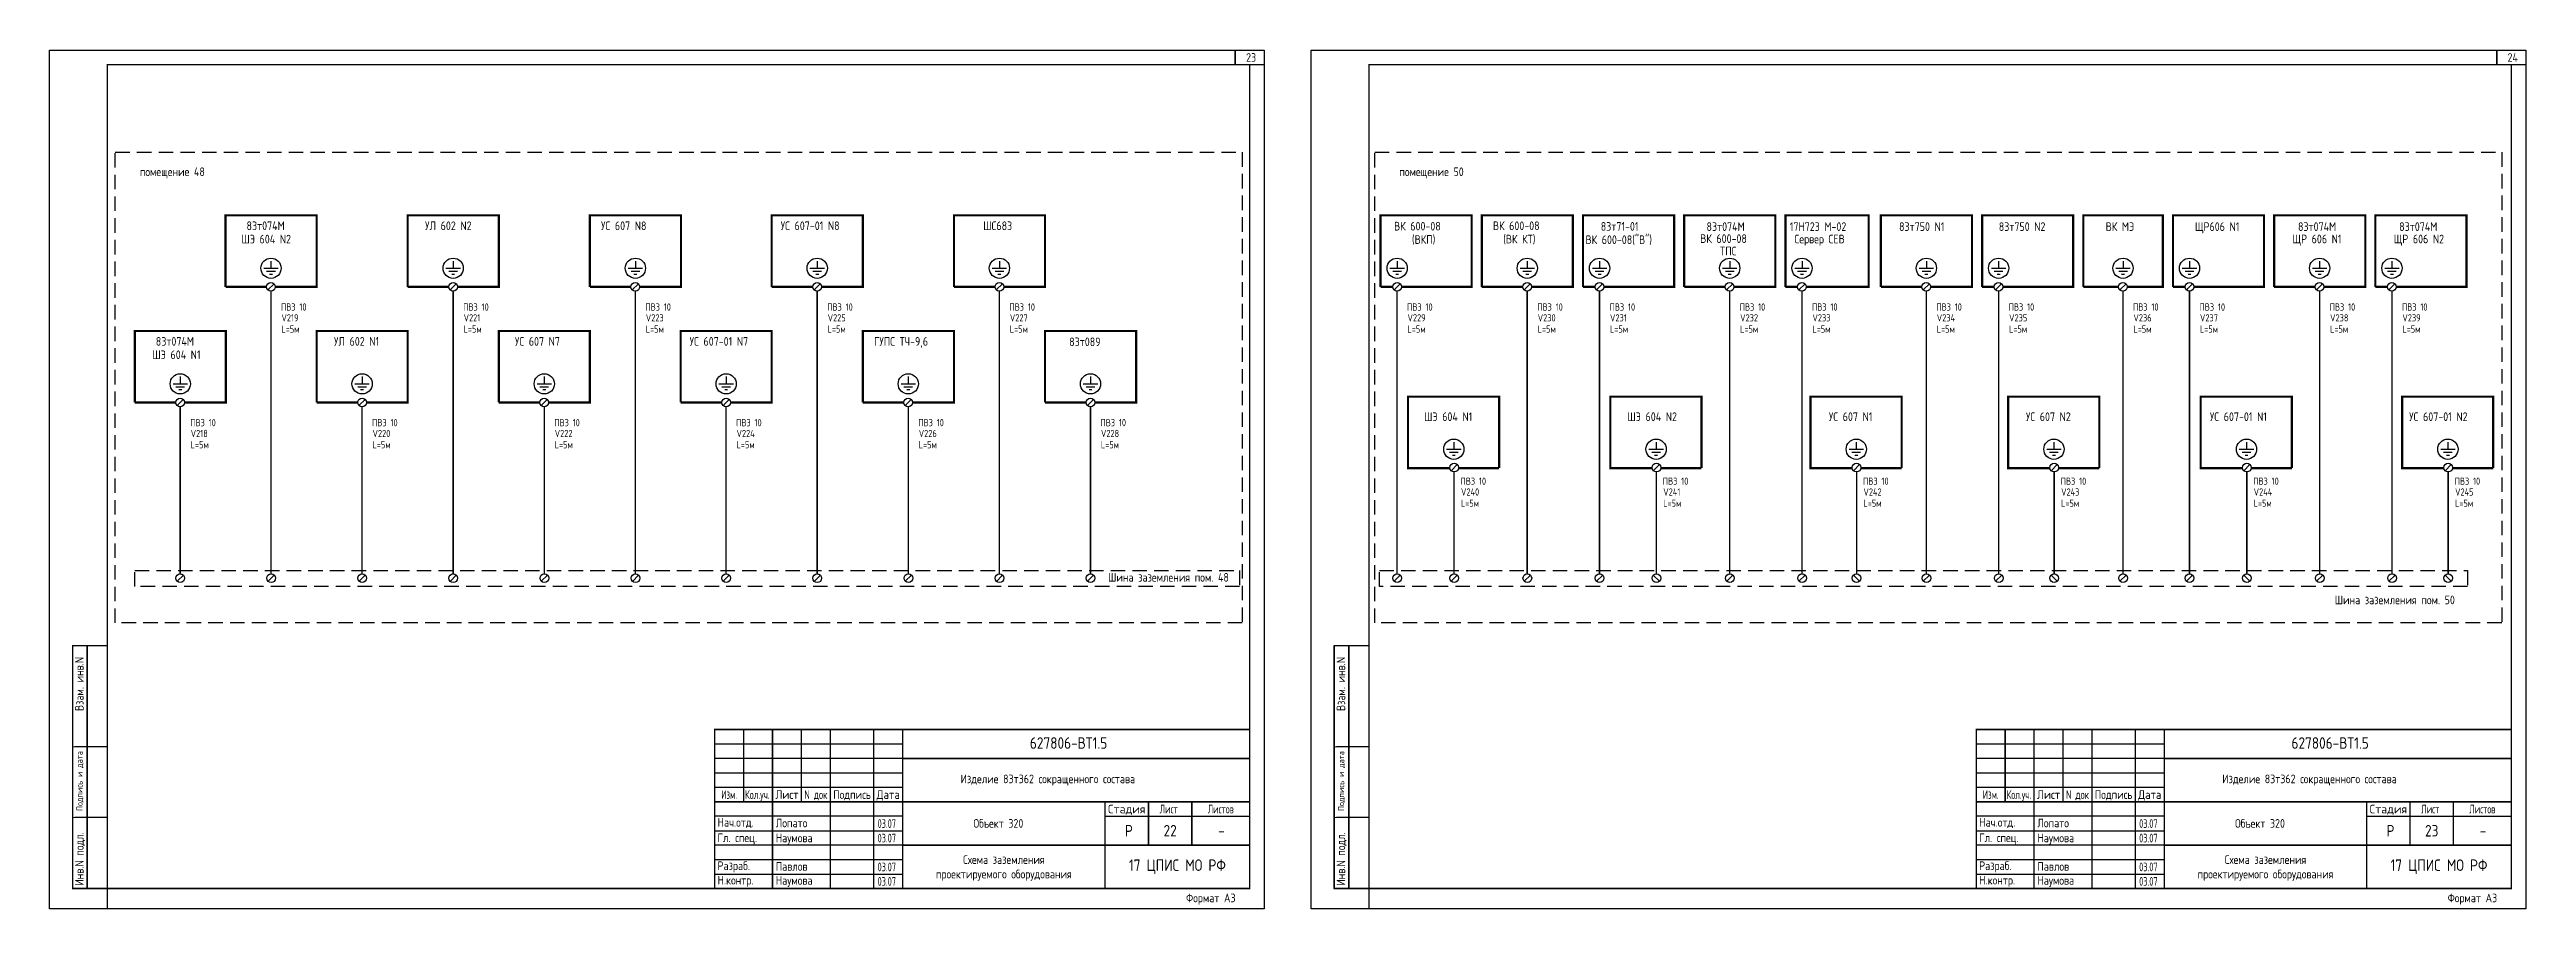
# Model space of a CAD drawing. Header units: millimetres. Extents: x -1014 to 2091, y -2505 to -1739.
# Drawn here: x 1234 to 2091, y -2505 to -2208 of the extents above; entities that cross this region are included whole.
import ezdxf
from ezdxf.enums import TextEntityAlignment as Align

# ---------------------------------------------------------------- set-up
doc = ezdxf.new("R2010")
doc.units = ezdxf.units.MM
doc.linetypes.add('DASHED', pattern=[0.75, 0.5, -0.25])
for name, color, linetype in [('Equipment', 7, 'Continuous'), ('FORMAT', 7, 'Continuous'), ('OBOR', 7, 'Continuous')]:
    doc.layers.add(name, color=color, linetype=linetype)
doc.styles.add('SIMPLEX', font='simplex.shx', dxfattribs={"width": 0.75})
doc.styles.add('SN', font='Simplex.shx', dxfattribs={"width": 0.8, "oblique": 15})
doc.styles.add('ЕСКД', font='simplex.shx', dxfattribs={"width": 0.8, "height": 2.5})

msp = doc.modelspace()

# ---------------------------------------------------------------- texts
at = {"layer": 'Equipment', "style": 'SIMPLEX', "width": 0.8}
for s, p in [('помещение 48', (1265.55, -2248.69)), ('помещение 50', (1701.09, -2248.69)), ('83т074М', (1302.47, -2267.37)), ('УЛ 602 N2', (1364.2, -2267.37)), ('УС 607 N8', (1425.05, -2267.37)), ('УС 607-01 N8', (1487.18, -2267.37)), ('ШС683', (1557.19, -2267.37)), ('ВК 600-08', (1699.28, -2267.51)), ('ВК 600-08', (1733.46, -2267.37)), ('83т71-01', (1770.73, -2267.59)), (' 83т074М', (1805.73, -2267.67)), ('17H723 M-02', (1836.11, -2267.67)), ('83т750 N1', (1873.89, -2267.67)), ('83т750 N2', (1908.37, -2267.67)), ('ВК МЭ', (1945.35, -2267.67)), ('ЩР606 N1', (1976.2, -2267.67)), ('83т074M', (2011.84, -2267.67)), ('83т074M', (2046.84, -2267.67)), ('ШЭ 604 N2', (1300.7, -2271.99)), ('(ВКП)', (1705.45, -2272.13)), ('(ВК КТ)', (1737.01, -2271.99)), ('ВК 600-08("В")', (1765.48, -2272.2)), ('ВК 600-08', (1805.13, -2271.82)), ('ТПС', (1812.03, -2276.1)), ('Сервер СЕВ', (1837.72, -2271.95)), ('ЩР 606 N1', (2009.93, -2271.95)), ('ЩР 606 N2', (2044.93, -2271.95)), ('ШЭ 604 N1', (1269.89, -2311.99)), ('83т074М', (1271.09, -2307.37)), ('УЛ 602 N1', (1332.7, -2307.37)), ('УС 607 N7', (1395.27, -2307.37)), ('УС 607-01 N7', (1455.68, -2307.37)), ('ГУПС ТЧ-9,6', (1519.43, -2307.37)), ('83т089', (1586.93, -2307.53)), ('ШЭ 604 N1', (1709.64, -2333.42)), ('ШЭ 604 N2', (1779.95, -2333.42)), ('УС 607 N1', (1849.62, -2333.42)), ('УС 607 N2', (1917.76, -2333.42)), ('УС 607-01 N1', (1981.37, -2333.42)), ('УС 607-01 N2', (2050.29, -2333.42))]:
    msp.add_text(s, height=3, dxfattribs=at).set_placement(p, align=Align.TOP_LEFT)
for s, p in [('ПВ3 10', (1314.36, -2298.98)), ('V219', (1314.53, -2302.72)), ('L=5м', (1314.51, -2306.61)), ('ПВ3 10', (1377.36, -2298.98)), ('V221', (1377.53, -2302.72)), ('L=5м', (1377.51, -2306.61)), ('ПВ3 10', (1440.36, -2298.98)), ('V223', (1440.53, -2302.72)), ('L=5м', (1440.51, -2306.61)), ('ПВ3 10', (1503.24, -2298.98)), ('V225', (1503.41, -2302.72)), ('L=5м', (1503.39, -2306.61)), ('ПВ3 10', (1566.24, -2298.98)), ('V227', (1566.41, -2302.72)), ('L=5м', (1566.39, -2306.61)), ('ПВ3 10', (1703.75, -2298.98)), ('V229', (1703.92, -2302.72)), ('L=5м', (1703.9, -2306.61)), ('ПВ3 10', (1748.77, -2298.98)), ('V230', (1748.94, -2302.72)), ('L=5м', (1748.92, -2306.61)), ('ПВ3 10', (1773.77, -2298.98)), ('V231', (1773.94, -2302.72)), ('L=5м', (1773.92, -2306.61)), ('ПВ3 10', (1818.77, -2298.98)), ('V232', (1818.94, -2302.72)), ('L=5м', (1818.92, -2306.61)), ('ПВ3 10', (1843.77, -2298.98)), ('V233', (1843.94, -2302.72)), ('L=5м', (1843.92, -2306.61)), ('ПВ3 10', (1886.77, -2298.98)), ('V234', (1886.94, -2302.72)), ('L=5м', (1886.92, -2306.61)), ('ПВ3 10', (1911.77, -2298.98)), ('V235', (1911.94, -2302.72)), ('L=5м', (1911.92, -2306.61)), ('ПВ3 10', (1954.77, -2298.98)), ('V236', (1954.94, -2302.72)), ('L=5м', (1954.92, -2306.61)), ('ПВ3 10', (1977.77, -2298.98)), ('V237', (1977.94, -2302.72)), ('L=5м', (1977.92, -2306.61)), ('ПВ3 10', (2022.77, -2298.98)), ('V238', (2022.94, -2302.72)), ('L=5м', (2022.92, -2306.61)), ('ПВ3 10', (2047.77, -2298.98)), ('V239', (2047.94, -2302.72)), ('L=5м', (2047.92, -2306.61)), ('ПВ3 10', (1282.98, -2338.98)), ('ПВ3 10', (1345.86, -2338.98)), ('ПВ3 10', (1408.86, -2338.98)), ('ПВ3 10', (1471.74, -2338.98)), ('ПВ3 10', (1534.74, -2338.98)), ('ПВ3 10', (1597.74, -2338.98)), ('V218', (1283.15, -2342.72)), ('L=5м', (1283.13, -2346.61)), ('V220', (1346.03, -2342.72)), ('L=5м', (1346.01, -2346.61)), ('V222', (1409.03, -2342.72)), ('L=5м', (1409.01, -2346.61)), ('V224', (1471.91, -2342.72)), ('L=5м', (1471.89, -2346.61)), ('V226', (1534.91, -2342.72)), ('L=5м', (1534.89, -2346.61)), ('V228', (1597.91, -2342.72)), ('L=5м', (1597.89, -2346.61)), ('ПВ3 10', (1722.24, -2359.23)), ('V240', (1722.41, -2362.97)), ('L=5м', (1722.38, -2366.85)), ('ПВ3 10', (1792.18, -2359.23)), ('V241', (1792.35, -2362.97)), ('L=5м', (1792.33, -2366.85)), ('ПВ3 10', (1861.42, -2359.23)), ('V242', (1861.58, -2362.97)), ('L=5м', (1861.56, -2366.85)), ('ПВ3 10', (1929.76, -2359.23)), ('V243', (1929.93, -2362.97)), ('L=5м', (1929.9, -2366.85)), ('ПВ3 10', (1996.34, -2359.23)), ('V244', (1996.51, -2362.97)), ('L=5м', (1996.49, -2366.85)), ('ПВ3 10', (2065.99, -2359.23)), ('V245', (2066.16, -2362.97)), ('L=5м', (2066.13, -2366.85))]:
    msp.add_text(s, height=2.5, dxfattribs=at).set_placement(p, align=Align.BOTTOM_LEFT)
for s, p in [('Шина заземления пом. 48', (1621.26, -2389)), ('Шина заземления пом. 50', (2045.31, -2396.81))]:
    msp.add_text(s, height=3, dxfattribs=at).set_placement(p, align=Align.TOP_CENTER)
at = {"layer": 'FORMAT', "style": 'SN', "width": 0.8}
for s, height, p in [('23', 3, (1649.84, -2210.65)), ('24', 3, (2086.09, -2210.65)), ('Р', 4, (1607.56, -2478.15)), ('22', 4, (1621.84, -2478.15)), ('-', 4, (1639.56, -2478.15)), ('Р', 4, (2043.81, -2478.15)), ('23', 4, (2058.09, -2478.15)), ('-', 4, (2075.81, -2478.15))]:
    msp.add_text(s, height=height, dxfattribs=at).set_placement(p, align=Align.MIDDLE)
at = {"layer": 'FORMAT', "linetype": 'Continuous', "style": 'SN', "width": 0.8}
for s, p in [('Взам. инв.N', (1246.13, -2436.73)), ('Взам. инв.N', (1682.38, -2436.73)), ('Инв.N подл.', (1246.13, -2497.15)), ('Инв.N подл.', (1682.38, -2497.15))]:
    msp.add_text(s, height=3, rotation=90, dxfattribs=at).set_placement(p)
at = {"layer": 'FORMAT', "style": 'SIMPLEX', "width": 0.8}
for p in [(1586.71, -2449.82), (2022.96, -2449.82)]:
    msp.add_text('627806-ВТ1.5', height=4, dxfattribs=at).set_placement(p, align=Align.CENTER)
at = {"layer": 'FORMAT', "linetype": 'Continuous', "style": 'SN', "width": 0.8}
for p in [(1245.77, -2460.98), (1682.02, -2460.98)]:
    msp.add_text('Подпись и дата', height=2.1, rotation=90, dxfattribs=at).set_placement(p, align=Align.CENTER)
at = {"layer": 'FORMAT', "linetype": 'Continuous', "style": 'SN', "width": 0.622222}
for s, p in [('Изм.', (1469.34, -2467.15)), ('Изм.', (1905.59, -2467.15)), ('Лист', (1621.34, -2472.15)), ('Листов', (1639.34, -2472.15)), ('Лист', (2057.59, -2472.15)), ('Листов', (2075.59, -2472.15))]:
    msp.add_text(s, height=3, dxfattribs=at).set_placement(p, align=Align.CENTER)
at = {"layer": 'FORMAT', "linetype": 'Continuous', "style": 'SN'}
for s, width, p, p2 in [('Кол.уч.', 0.589109, (1474.84, -2467.15), (1483.34, -2467.15)), ('Лист', 0.666667, (1485.34, -2467.15), (1493.34, -2467.15)), ('N док', 0.589474, (1495.34, -2467.15), (1503.34, -2467.15)), ('Подпись', 0.684211, (1505.34, -2467.15), (1518.34, -2467.15)), ('Дата', 0.622222, (1520.34, -2467.15), (1528.34, -2467.15)), ('Кол.уч.', 0.589109, (1911.09, -2467.15), (1919.59, -2467.15)), ('Лист', 0.666667, (1921.59, -2467.15), (1929.59, -2467.15)), ('N док', 0.589474, (1931.59, -2467.15), (1939.59, -2467.15)), ('Подпись', 0.684211, (1941.59, -2467.15), (1954.59, -2467.15)), ('Дата', 0.622222, (1956.59, -2467.15), (1964.59, -2467.15)), ('Стадия', 0.745902, (1600.34, -2472.15), (1613.34, -2472.15)), ('Стадия', 0.745902, (2036.59, -2472.15), (2049.59, -2472.15))]:
    msp.add_text(s, height=3, dxfattribs=dict(at, width=width)).set_placement(p, p2, align=Align.FIT)
for s, width, p in [('Изделие 83т362 сокращенного состава', 0.8, (1549.39, -2461.73)), ('Изделие 83т362 сокращенного состава', 0.8, (1985.65, -2461.73)), ('Нач.отд.', 0.8, (1465.34, -2476.76)), ('Лопато', 0.8, (1485.46, -2476.98)), ('03.07', 0.65, (1520.67, -2477.19)), ('Объект 320', 0.8, (1553.82, -2477.12)), ('Нач.отд.', 0.8, (1901.59, -2476.76)), ('Лопато', 0.8, (1921.71, -2476.98)), ('03.07', 0.65, (1956.92, -2477.18)), ('Объект 320', 0.8, (1990.07, -2477.12)), ('Гл. спец.', 0.8, (1465.34, -2482.09)), ('Наумова', 0.8, (1485.46, -2482.15)), ('03.07', 0.65, (1520.67, -2482.19)), ('Гл. спец.', 0.8, (1901.59, -2482.09)), ('Наумова', 0.8, (1921.71, -2482.15)), ('03.07', 0.65, (1956.92, -2482.18)), ('Разраб.    ', 0.8, (1465.34, -2491.76)), ('Павлов', 0.8, (1485.46, -2491.99)), ('03.07', 0.65, (1520.67, -2492.19)), ('Разраб.    ', 0.8, (1901.59, -2491.76)), ('Павлов', 0.8, (1921.71, -2491.99)), ('03.07', 0.65, (1956.92, -2492.18)), ('Н.контр.', 0.8, (1465.34, -2496.77)), ('Наумова', 0.8, (1485.46, -2496.84)), ('03.07', 0.65, (1520.67, -2497.19)), ('Формат А3', 0.8, (1627.34, -2502.91)), ('Н.контр.', 0.8, (1901.59, -2496.77)), ('Наумова', 0.8, (1921.71, -2496.84)), ('03.07', 0.65, (1956.92, -2497.18)), ('Формат А3', 0.8, (2063.59, -2502.91))]:
    msp.add_text(s, height=3, dxfattribs=dict(at, width=width)).set_placement(p)
at = {"layer": 'FORMAT', "style": 'ЕСКД', "width": 0.8}
for s, p in [('проектируемого оборудования', (1564.34, -2493.15)), ('Схема заземления', (1564.34, -2488.15)), ('проектируемого оборудования', (2000.59, -2493.15)), ('Схема заземления', (2000.59, -2488.15))]:
    msp.add_text(s, height=3, dxfattribs=at).set_placement(p, align=Align.MIDDLE_CENTER)
at = {"layer": 'FORMAT', "linetype": 'Continuous', "ltscale": 10, "style": 'SN', "width": 0.8}
for p in [(1624.34, -2490.6), (2060.59, -2490.6)]:
    msp.add_text('17 ЦПИС МО РФ', height=4, dxfattribs=at).set_placement(p, align=Align.MIDDLE)

# ---------------------------------------------------------------- linework, layer by layer
at = {"linetype": 'Continuous'}
for points, const_width in [([(1654.34, -2213.15), (1644.34, -2213.15), (1644.34, -2208.15)], 0.5), ([(2090.59, -2213.15), (2080.59, -2213.15), (2080.59, -2208.15)], 0.5), ([(1254.34, -2414.15), (1242.34, -2414.15), (1242.34, -2498.15), (1254.34, -2498.15)], 0.5), ([(1247.34, -2414.15), (1247.34, -2498.15)], 0.5), ([(1690.59, -2414.15), (1678.59, -2414.15), (1678.59, -2498.15), (1690.59, -2498.15)], 0.5), ([(1683.59, -2414.15), (1683.59, -2498.15)], 0.5), ([(1242.24, -2449.08), (1254.34, -2449.08)], 0.35), ([(1678.49, -2449.08), (1690.59, -2449.08)], 0.35), ([(1242.24, -2473.58), (1254.34, -2473.58)], 0.35), ([(1599.34, -2473.15), (1649.34, -2473.15)], 0.5), ([(1678.49, -2473.58), (1690.59, -2473.58)], 0.35), ([(2035.59, -2473.15), (2085.59, -2473.15)], 0.5)]:
    msp.add_lwpolyline(points, dxfattribs=dict(at, const_width=const_width))
at = {"layer": 'Equipment'}
for p, q in [((1308.42, -2283.57), (1313.42, -2283.57)), ((1309.42, -2284.57), (1312.42, -2284.57)), ((1310.42, -2285.57), (1311.42, -2285.57)), ((1310.92, -2281.07), (1310.92, -2283.57)), ((1371.42, -2283.57), (1376.42, -2283.57)), ((1372.42, -2284.57), (1375.42, -2284.57)), ((1373.42, -2285.57), (1374.42, -2285.57)), ((1373.92, -2281.07), (1373.92, -2283.57)), ((1434.42, -2283.57), (1439.42, -2283.57)), ((1435.42, -2284.57), (1438.42, -2284.57)), ((1436.42, -2285.57), (1437.42, -2285.57)), ((1436.92, -2281.07), (1436.92, -2283.57)), ((1497.3, -2283.57), (1502.3, -2283.57)), ((1498.3, -2284.57), (1501.3, -2284.57)), ((1499.3, -2285.57), (1500.3, -2285.57)), ((1499.8, -2281.07), (1499.8, -2283.57)), ((1560.3, -2283.57), (1565.3, -2283.57)), ((1561.3, -2284.57), (1564.3, -2284.57)), ((1562.3, -2285.57), (1563.3, -2285.57)), ((1562.8, -2281.07), (1562.8, -2283.57)), ((1697.83, -2283.57), (1702.83, -2283.57)), ((1698.83, -2284.57), (1701.83, -2284.57)), ((1699.83, -2285.57), (1700.83, -2285.57)), ((1700.33, -2281.07), (1700.33, -2283.57)), ((1742.83, -2283.57), (1747.83, -2283.57)), ((1743.83, -2284.57), (1746.83, -2284.57)), ((1744.83, -2285.57), (1745.83, -2285.57)), ((1745.33, -2281.07), (1745.33, -2283.57)), ((1767.83, -2283.57), (1772.83, -2283.57)), ((1768.83, -2284.57), (1771.83, -2284.57)), ((1769.83, -2285.57), (1770.83, -2285.57)), ((1770.33, -2281.07), (1770.33, -2283.57)), ((1812.83, -2283.57), (1817.83, -2283.57)), ((1813.83, -2284.57), (1816.83, -2284.57)), ((1814.83, -2285.57), (1815.83, -2285.57)), ((1815.33, -2281.07), (1815.33, -2283.57)), ((1837.83, -2283.57), (1842.83, -2283.57)), ((1838.83, -2284.57), (1841.83, -2284.57)), ((1839.83, -2285.57), (1840.83, -2285.57)), ((1840.33, -2281.07), (1840.33, -2283.57)), ((1880.83, -2283.57), (1885.83, -2283.57)), ((1881.83, -2284.57), (1884.83, -2284.57)), ((1882.83, -2285.57), (1883.83, -2285.57)), ((1883.33, -2281.07), (1883.33, -2283.57)), ((1905.83, -2283.57), (1910.83, -2283.57)), ((1906.83, -2284.57), (1909.83, -2284.57)), ((1907.83, -2285.57), (1908.83, -2285.57)), ((1908.33, -2281.07), (1908.33, -2283.57)), ((1948.83, -2283.57), (1953.83, -2283.57)), ((1949.83, -2284.57), (1952.83, -2284.57)), ((1950.83, -2285.57), (1951.83, -2285.57)), ((1951.33, -2281.07), (1951.33, -2283.57)), ((1971.83, -2283.57), (1976.83, -2283.57)), ((1972.83, -2284.57), (1975.83, -2284.57)), ((1973.83, -2285.57), (1974.83, -2285.57)), ((1974.33, -2281.07), (1974.33, -2283.57)), ((2016.83, -2283.57), (2021.83, -2283.57)), ((2017.83, -2284.57), (2020.83, -2284.57)), ((2018.83, -2285.57), (2019.83, -2285.57)), ((2019.33, -2281.07), (2019.33, -2283.57)), ((2041.83, -2283.57), (2046.83, -2283.57)), ((2042.83, -2284.57), (2045.83, -2284.57)), ((2043.83, -2285.57), (2044.83, -2285.57)), ((2044.33, -2281.07), (2044.33, -2283.57)), ((1279.54, -2321.07), (1279.54, -2323.57)), ((1342.42, -2321.07), (1342.42, -2323.57)), ((1405.42, -2321.07), (1405.42, -2323.57)), ((1468.3, -2321.07), (1468.3, -2323.57)), ((1531.3, -2321.07), (1531.3, -2323.57)), ((1594.3, -2321.07), (1594.3, -2323.57)), ((1277.04, -2323.57), (1282.04, -2323.57)), ((1278.04, -2324.57), (1281.04, -2324.57)), ((1279.04, -2325.57), (1280.04, -2325.57)), ((1339.92, -2323.57), (1344.92, -2323.57)), ((1340.92, -2324.57), (1343.92, -2324.57)), ((1341.92, -2325.57), (1342.92, -2325.57)), ((1402.92, -2323.57), (1407.92, -2323.57)), ((1403.92, -2324.57), (1406.92, -2324.57)), ((1404.92, -2325.57), (1405.92, -2325.57)), ((1465.8, -2323.57), (1470.8, -2323.57)), ((1466.8, -2324.57), (1469.8, -2324.57)), ((1467.8, -2325.57), (1468.8, -2325.57)), ((1528.8, -2323.57), (1533.8, -2323.57)), ((1529.8, -2324.57), (1532.8, -2324.57)), ((1530.8, -2325.57), (1531.8, -2325.57)), ((1591.8, -2323.57), (1596.8, -2323.57)), ((1592.8, -2324.57), (1595.8, -2324.57)), ((1593.8, -2325.57), (1594.8, -2325.57)), ((1717.43, -2346.18), (1722.43, -2346.18)), ((1719.93, -2343.68), (1719.93, -2346.18)), ((1787.38, -2346.18), (1792.38, -2346.18)), ((1789.88, -2343.68), (1789.88, -2346.18)), ((1856.61, -2346.18), (1861.61, -2346.18)), ((1859.11, -2343.68), (1859.11, -2346.18)), ((1924.95, -2346.18), (1929.95, -2346.18)), ((1927.45, -2343.68), (1927.45, -2346.18)), ((1991.54, -2346.18), (1996.54, -2346.18)), ((1994.04, -2343.68), (1994.04, -2346.18)), ((2061.18, -2346.18), (2066.18, -2346.18)), ((2063.68, -2343.68), (2063.68, -2346.18)), ((1718.43, -2347.18), (1721.43, -2347.18)), ((1719.43, -2348.18), (1720.43, -2348.18)), ((1788.38, -2347.18), (1791.38, -2347.18)), ((1789.38, -2348.18), (1790.38, -2348.18)), ((1857.61, -2347.18), (1860.61, -2347.18)), ((1858.61, -2348.18), (1859.61, -2348.18)), ((1925.95, -2347.18), (1928.95, -2347.18)), ((1926.95, -2348.18), (1927.95, -2348.18)), ((1992.54, -2347.18), (1995.54, -2347.18)), ((1993.54, -2348.18), (1994.54, -2348.18)), ((2062.18, -2347.18), (2065.18, -2347.18)), ((2063.18, -2348.18), (2064.18, -2348.18))]:
    msp.add_line(p, q, dxfattribs=at)
at = {"layer": 'Equipment', "linetype": 'DASHED', "ltscale": 10}
for points in [[(1257.08, -2243.43), (1646.75, -2243.43), (1646.75, -2406.26), (1257.08, -2406.26)], [(1692.63, -2243.43), (2082.3, -2243.43), (2082.3, -2406.26), (1692.63, -2406.26)], [(1263.81, -2388.17), (1645.85, -2388.17), (1645.85, -2393.67), (1263.81, -2393.67)], [(1694.18, -2388.17), (2070.49, -2388.17), (2070.49, -2393.67), (1694.18, -2393.67)]]:
    msp.add_lwpolyline(points, close=True, dxfattribs=at)
at = {"layer": 'Equipment'}
for points in [[(1311.96, -2288.94), (1309.84, -2291.06)], [(1374.96, -2288.94), (1372.84, -2291.06)], [(1437.96, -2288.94), (1435.84, -2291.06)], [(1500.84, -2288.94), (1498.72, -2291.06)], [(1563.84, -2288.94), (1561.72, -2291.06)], [(1701.37, -2288.94), (1699.25, -2291.06)], [(1746.37, -2288.94), (1744.25, -2291.06)], [(1771.37, -2288.94), (1769.25, -2291.06)], [(1816.37, -2288.94), (1814.25, -2291.06)], [(1841.37, -2288.94), (1839.25, -2291.06)], [(1884.37, -2288.94), (1882.25, -2291.06)], [(1909.37, -2288.94), (1907.25, -2291.06)], [(1952.37, -2288.94), (1950.25, -2291.06)], [(1975.37, -2288.94), (1973.25, -2291.06)], [(2020.37, -2288.94), (2018.25, -2291.06)], [(2045.37, -2288.94), (2043.25, -2291.06)], [(1280.58, -2328.94), (1278.46, -2331.06)], [(1343.46, -2328.94), (1341.34, -2331.06)], [(1406.46, -2328.94), (1404.34, -2331.06)], [(1469.34, -2328.94), (1467.22, -2331.06)], [(1532.34, -2328.94), (1530.22, -2331.06)], [(1595.34, -2328.94), (1593.22, -2331.06)], [(1721.08, -2351.49), (1718.96, -2353.61)], [(1791.03, -2351.49), (1788.91, -2353.61)], [(1860.26, -2351.49), (1858.14, -2353.61)], [(1928.6, -2351.49), (1926.48, -2353.61)], [(1995.19, -2351.49), (1993.07, -2353.61)], [(2064.83, -2351.49), (2062.71, -2353.61)], [(1280.62, -2389.69), (1278.5, -2391.81)], [(1312, -2389.77), (1309.87, -2391.89)], [(1343.5, -2389.69), (1341.37, -2391.81)], [(1375, -2389.77), (1372.87, -2391.89)], [(1406.5, -2389.69), (1404.37, -2391.81)], [(1438, -2389.77), (1435.87, -2391.89)], [(1469.38, -2389.69), (1467.25, -2391.81)], [(1500.88, -2389.77), (1498.75, -2391.89)], [(1532.38, -2389.69), (1530.25, -2391.81)], [(1563.88, -2389.77), (1561.75, -2391.89)], [(1595.38, -2389.69), (1593.25, -2391.81)], [(1701.41, -2389.69), (1699.28, -2391.81)], [(1721.11, -2389.7), (1718.99, -2391.82)], [(1746.41, -2389.69), (1744.28, -2391.81)], [(1771.41, -2389.69), (1769.28, -2391.81)], [(1788.91, -2389.7), (1791.03, -2391.82)], [(1816.41, -2389.69), (1814.28, -2391.81)], [(1841.41, -2389.69), (1839.28, -2391.81)], [(1858.14, -2389.7), (1860.26, -2391.82)], [(1884.41, -2389.69), (1882.28, -2391.81)], [(1909.41, -2389.69), (1907.28, -2391.81)], [(1926.48, -2389.7), (1928.6, -2391.82)], [(1952.41, -2389.69), (1950.28, -2391.81)], [(1975.41, -2389.69), (1973.28, -2391.81)], [(1993.07, -2389.7), (1995.19, -2391.82)], [(2020.41, -2389.69), (2018.28, -2391.81)], [(2045.41, -2389.69), (2043.28, -2391.81)], [(2062.71, -2389.7), (2064.83, -2391.82)]]:
    msp.add_lwpolyline(points, dxfattribs=at)
at = {"layer": 'Equipment', "const_width": 0.5}
for points in [[(1310.9, -2291.5), (1310.9, -2389.33)], [(1373.9, -2291.5), (1373.9, -2389.33)], [(1436.9, -2291.5), (1436.9, -2389.33)], [(1499.78, -2291.5), (1499.78, -2389.33)], [(1562.78, -2291.5), (1562.78, -2389.33)], [(1700.31, -2291.5), (1700.31, -2389.25)], [(1745.31, -2291.5), (1745.31, -2389.25)], [(1770.31, -2291.5), (1770.31, -2389.25)], [(1815.31, -2291.5), (1815.31, -2389.25)], [(1840.31, -2291.5), (1840.31, -2389.25)], [(1883.31, -2291.5), (1883.31, -2389.25)], [(1908.31, -2291.5), (1908.31, -2389.25)], [(1951.31, -2291.5), (1951.31, -2389.25)], [(1974.31, -2291.5), (1974.31, -2389.25)], [(2019.31, -2291.5), (2019.31, -2389.25)], [(2044.31, -2291.5), (2044.31, -2389.25)], [(1279.52, -2331.5), (1279.52, -2389.25)], [(1342.4, -2331.5), (1342.4, -2389.25)], [(1405.4, -2331.5), (1405.4, -2389.25)], [(1468.28, -2331.5), (1468.28, -2389.25)], [(1531.28, -2331.5), (1531.28, -2389.25)], [(1594.28, -2331.5), (1594.28, -2389.25)], [(1720.02, -2354.05), (1720.02, -2389.26)], [(1789.97, -2354.05), (1789.97, -2389.26)], [(1859.2, -2354.05), (1859.2, -2389.26)], [(1927.54, -2354.05), (1927.54, -2389.26)], [(1994.13, -2354.05), (1994.13, -2389.26)], [(2063.77, -2354.05), (2063.77, -2389.26)]]:
    msp.add_lwpolyline(points, dxfattribs=at)
at = {"layer": 'Equipment'}
for centre, radius in [((1310.92, -2283.57), 3.5), ((1373.92, -2283.57), 3.5), ((1436.92, -2283.57), 3.5), ((1499.8, -2283.57), 3.5), ((1562.8, -2283.57), 3.5), ((1700.33, -2283.57), 3.5), ((1745.33, -2283.57), 3.5), ((1770.33, -2283.57), 3.5), ((1815.33, -2283.57), 3.5), ((1840.33, -2283.57), 3.5), ((1883.33, -2283.57), 3.5), ((1908.33, -2283.57), 3.5), ((1951.33, -2283.57), 3.5), ((1974.33, -2283.57), 3.5), ((2019.33, -2283.57), 3.5), ((2044.33, -2283.57), 3.5), ((1310.9, -2290), 1.5), ((1373.9, -2290), 1.5), ((1436.9, -2290), 1.5), ((1499.78, -2290), 1.5), ((1562.78, -2290), 1.5), ((1700.31, -2290), 1.5), ((1745.31, -2290), 1.5), ((1770.31, -2290), 1.5), ((1815.31, -2290), 1.5), ((1840.31, -2290), 1.5), ((1883.31, -2290), 1.5), ((1908.31, -2290), 1.5), ((1951.31, -2290), 1.5), ((1974.31, -2290), 1.5), ((2019.31, -2290), 1.5), ((2044.31, -2290), 1.5), ((1279.54, -2323.57), 3.5), ((1342.42, -2323.57), 3.5), ((1405.42, -2323.57), 3.5), ((1468.3, -2323.57), 3.5), ((1531.3, -2323.57), 3.5), ((1594.3, -2323.57), 3.5), ((1279.52, -2330), 1.5), ((1342.4, -2330), 1.5), ((1405.4, -2330), 1.5), ((1468.28, -2330), 1.5), ((1531.28, -2330), 1.5), ((1594.28, -2330), 1.5), ((1719.93, -2346.18), 3.5), ((1789.88, -2346.18), 3.5), ((1859.11, -2346.18), 3.5), ((1927.45, -2346.18), 3.5), ((1994.04, -2346.18), 3.5), ((2063.68, -2346.18), 3.5), ((1720.02, -2352.55), 1.5), ((1789.97, -2352.55), 1.5), ((1859.2, -2352.55), 1.5), ((1927.54, -2352.55), 1.5), ((1994.13, -2352.55), 1.5), ((2063.77, -2352.55), 1.5), ((1279.56, -2390.75), 1.5), ((1310.94, -2390.83), 1.5), ((1342.44, -2390.75), 1.5), ((1373.94, -2390.83), 1.5), ((1405.44, -2390.75), 1.5), ((1436.94, -2390.83), 1.5), ((1468.32, -2390.75), 1.5), ((1499.82, -2390.83), 1.5), ((1531.32, -2390.75), 1.5), ((1562.82, -2390.83), 1.5), ((1594.32, -2390.75), 1.5), ((1700.35, -2390.75), 1.5), ((1720.05, -2390.76), 1.5), ((1745.35, -2390.75), 1.5), ((1770.35, -2390.75), 1.5), ((1789.97, -2390.76), 1.5), ((1815.35, -2390.75), 1.5), ((1840.35, -2390.75), 1.5), ((1859.2, -2390.76), 1.5), ((1883.35, -2390.75), 1.5), ((1908.35, -2390.75), 1.5), ((1927.54, -2390.76), 1.5), ((1951.35, -2390.75), 1.5), ((1974.35, -2390.75), 1.5), ((1994.13, -2390.76), 1.5), ((2019.35, -2390.75), 1.5), ((2044.35, -2390.75), 1.5), ((2063.77, -2390.76), 1.5)]:
    msp.add_circle(centre, radius, dxfattribs=at)
at = {"layer": 'FORMAT', "ltscale": 10}
for p, q in [((1464.34, -2448.15), (1529.34, -2448.15)), ((1900.59, -2448.15), (1965.59, -2448.15)), ((1529.34, -2453.15), (1464.34, -2453.15)), ((1464.34, -2458.15), (1529.34, -2458.15)), ((1965.59, -2453.15), (1900.59, -2453.15)), ((1900.59, -2458.15), (1965.59, -2458.15)), ((1529.34, -2463.15), (1464.34, -2463.15)), ((1965.59, -2463.15), (1900.59, -2463.15)), ((1529.34, -2473.15), (1464.34, -2473.15)), ((1965.59, -2473.15), (1900.59, -2473.15)), ((1464.34, -2478.15), (1529.34, -2478.15)), ((1529.34, -2483.15), (1464.34, -2483.15)), ((1900.59, -2478.15), (1965.59, -2478.15)), ((1965.59, -2483.15), (1900.59, -2483.15)), ((1464.34, -2488.15), (1529.34, -2488.15)), ((1900.59, -2488.15), (1965.59, -2488.15)), ((1464.34, -2493.15), (1529.34, -2493.15)), ((1900.59, -2493.15), (1965.59, -2493.15))]:
    msp.add_line(p, q, dxfattribs=at)
for points in [[(1234.34, -2505.15), (1234.34, -2208.15), (1654.34, -2208.15), (1654.34, -2505.15), (1234.34, -2505.15)], [(1670.59, -2505.15), (1670.59, -2208.15), (2090.59, -2208.15), (2090.59, -2505.15), (1670.59, -2505.15)]]:
    msp.add_lwpolyline(points, dxfattribs=at)
at = {"layer": 'FORMAT', "ltscale": 10, "const_width": 0.5}
for points in [[(1254.34, -2505.15), (1254.34, -2213.15), (1649.34, -2213.15), (1649.34, -2498.15), (1254.34, -2498.15)], [(1690.59, -2505.15), (1690.59, -2213.15), (2085.59, -2213.15), (2085.59, -2498.15), (1690.59, -2498.15)], [(1464.34, -2498.15), (1464.34, -2443.15), (1649.34, -2443.15)], [(1474.34, -2443.15), (1474.34, -2468.15)], [(1484.34, -2443.15), (1484.34, -2498.15)], [(1494.34, -2443.15), (1494.34, -2468.15)], [(1504.34, -2443.15), (1504.34, -2498.15)], [(1519.34, -2443.15), (1519.34, -2498.15)], [(1529.34, -2443.15), (1529.34, -2498.15)], [(1900.59, -2498.15), (1900.59, -2443.15), (2085.59, -2443.15)], [(1910.59, -2443.15), (1910.59, -2468.15)], [(1920.59, -2443.15), (1920.59, -2498.15)], [(1930.59, -2443.15), (1930.59, -2468.15)], [(1940.59, -2443.15), (1940.59, -2498.15)], [(1955.59, -2443.15), (1955.59, -2498.15)], [(1965.59, -2443.15), (1965.59, -2498.15)], [(1529.34, -2453.15), (1649.34, -2453.15)], [(1965.59, -2453.15), (2085.59, -2453.15)], [(1464.34, -2468.15), (1649.34, -2468.15)], [(1599.34, -2468.15), (1599.34, -2498.15)], [(1614.34, -2468.15), (1614.34, -2483.15)], [(1629.34, -2468.15), (1629.34, -2483.15)], [(1900.59, -2468.15), (2085.59, -2468.15)], [(2035.59, -2468.15), (2035.59, -2498.15)], [(2050.59, -2468.15), (2050.59, -2483.15)], [(2065.59, -2468.15), (2065.59, -2483.15)], [(1529.34, -2483.15), (1649.34, -2483.15)], [(1965.59, -2483.15), (2085.59, -2483.15)]]:
    msp.add_lwpolyline(points, dxfattribs=at)
at = {"layer": 'FORMAT', "linetype": 'Continuous', "const_width": 0.5}
for points in [[(1242.34, -2414.15), (1254.34, -2414.15)], [(1678.59, -2414.15), (1690.59, -2414.15)]]:
    msp.add_lwpolyline(points, dxfattribs=at)
at = {"layer": 'FORMAT', "linetype": 'Continuous'}
for points in [[(1254.34, -2498.15), (1242.34, -2498.15), (1242.34, -2414.15)], [(1247.34, -2414.15), (1247.34, -2498.15)], [(1690.59, -2498.15), (1678.59, -2498.15), (1678.59, -2414.15)], [(1683.59, -2414.15), (1683.59, -2498.15)], [(1254.34, -2449.08), (1243.12, -2449.08)], [(1690.59, -2449.08), (1679.37, -2449.08)], [(1254.34, -2473.58), (1243.12, -2473.58)], [(1599.34, -2473.15), (1649.34, -2473.15)], [(1690.59, -2473.58), (1679.37, -2473.58)], [(2035.59, -2473.15), (2085.59, -2473.15)]]:
    msp.add_lwpolyline(points, dxfattribs=at)
at = {"layer": 'OBOR', "color": 0, "const_width": 0.75}
for points in [[(1295.19, -2290), (1295.19, -2290), (1295.19, -2265.27), (1326.69, -2265.27), (1326.69, -2290), (1312.4, -2290)], [(1358.19, -2290), (1358.19, -2290), (1358.19, -2265.27), (1389.69, -2265.27), (1389.69, -2290), (1375.4, -2290)], [(1421.19, -2290), (1421.19, -2290), (1421.19, -2265.27), (1452.69, -2265.27), (1452.69, -2290), (1438.4, -2290)], [(1484.07, -2290), (1484.07, -2290), (1484.07, -2265.27), (1515.57, -2265.27), (1515.57, -2290), (1501.28, -2290)], [(1547.07, -2290), (1547.07, -2290), (1547.07, -2265.27), (1578.57, -2265.27), (1578.57, -2290), (1564.28, -2290)], [(1694.6, -2290), (1694.6, -2290), (1694.6, -2265.27), (1726.1, -2265.27), (1726.1, -2290), (1701.81, -2290)], [(1729.6, -2290), (1729.6, -2290), (1729.6, -2265.27), (1761.1, -2265.27), (1761.1, -2290), (1746.81, -2290)], [(1764.6, -2290), (1764.6, -2290), (1764.6, -2265.27), (1796.1, -2265.27), (1796.1, -2290), (1771.81, -2290)], [(1799.6, -2290), (1799.6, -2290), (1799.6, -2265.27), (1831.1, -2265.27), (1831.1, -2290), (1816.81, -2290)], [(1834.6, -2290), (1834.6, -2290), (1834.6, -2265.27), (1863.38, -2265.27), (1863.38, -2290), (1841.81, -2290)], [(1867.6, -2290), (1867.6, -2290), (1867.6, -2265.27), (1899.1, -2265.27), (1899.1, -2290), (1884.81, -2290)], [(1902.6, -2290), (1902.6, -2290), (1902.6, -2265.27), (1934.1, -2265.27), (1934.1, -2290), (1909.81, -2290)], [(1937.6, -2290), (1937.6, -2290), (1937.6, -2265.27), (1965.1, -2265.27), (1965.1, -2290), (1952.81, -2290)], [(1968.6, -2290), (1968.6, -2290), (1968.6, -2265.27), (2000.1, -2265.27), (2000.1, -2290), (1975.81, -2290)], [(2003.6, -2290), (2003.6, -2290), (2003.6, -2265.27), (2035.1, -2265.27), (2035.1, -2290), (2020.81, -2290)], [(2038.6, -2290), (2038.6, -2290), (2038.6, -2265.27), (2070.1, -2265.27), (2070.1, -2290), (2045.81, -2290)], [(1309.4, -2290), (1295.19, -2290)], [(1372.4, -2290), (1358.19, -2290)], [(1435.4, -2290), (1421.19, -2290)], [(1498.28, -2290), (1484.07, -2290)], [(1561.28, -2290), (1547.07, -2290)], [(1698.81, -2290), (1694.6, -2290)], [(1743.81, -2290), (1729.6, -2290)], [(1768.81, -2290), (1764.6, -2290)], [(1813.81, -2290), (1799.6, -2290)], [(1838.81, -2290), (1834.6, -2290)], [(1881.81, -2290), (1867.6, -2290)], [(1906.81, -2290), (1902.6, -2290)], [(1949.81, -2290), (1937.6, -2290)], [(1972.81, -2290), (1968.6, -2290)], [(2017.81, -2290), (2003.6, -2290)], [(2042.81, -2290), (2038.6, -2290)], [(1263.81, -2330), (1263.81, -2330), (1263.81, -2305.27), (1295.31, -2305.27), (1295.31, -2330), (1281.02, -2330)], [(1326.69, -2330), (1326.69, -2330), (1326.69, -2305.27), (1358.19, -2305.27), (1358.19, -2330), (1343.9, -2330)], [(1389.69, -2330), (1389.69, -2330), (1389.69, -2305.27), (1421.19, -2305.27), (1421.19, -2330), (1406.9, -2330)], [(1452.57, -2330), (1452.57, -2330), (1452.57, -2305.27), (1484.07, -2305.27), (1484.07, -2330), (1469.78, -2330)], [(1515.57, -2330), (1515.57, -2330), (1515.57, -2305.27), (1547.07, -2305.27), (1547.07, -2330), (1532.78, -2330)], [(1578.57, -2330), (1578.57, -2330), (1578.57, -2305.27), (1610.07, -2305.27), (1610.07, -2330), (1595.78, -2330)], [(1278.02, -2330), (1263.81, -2330)], [(1340.9, -2330), (1326.69, -2330)], [(1403.9, -2330), (1389.69, -2330)], [(1466.78, -2330), (1452.57, -2330)], [(1529.78, -2330), (1515.57, -2330)], [(1592.78, -2330), (1578.57, -2330)], [(1718.53, -2352.72), (1704.1, -2352.72), (1704.1, -2327.99), (1735.6, -2327.99), (1735.6, -2352.72), (1735.6, -2352.72)], [(1788.48, -2352.72), (1774.05, -2352.72), (1774.05, -2327.99), (1805.55, -2327.99), (1805.55, -2352.72), (1805.55, -2352.72)], [(1857.71, -2352.72), (1843.28, -2352.72), (1843.28, -2327.99), (1874.78, -2327.99), (1874.78, -2352.72), (1874.78, -2352.72)], [(1926.05, -2352.72), (1911.62, -2352.72), (1911.62, -2327.99), (1943.12, -2327.99), (1943.12, -2352.72), (1943.12, -2352.72)], [(1992.64, -2352.72), (1978.21, -2352.72), (1978.21, -2327.99), (2009.71, -2327.99), (2009.71, -2352.72), (2009.71, -2352.72)], [(2062.28, -2352.72), (2047.85, -2352.72), (2047.85, -2327.99), (2079.35, -2327.99), (2079.35, -2352.72), (2079.35, -2352.72)], [(1735.6, -2352.72), (1721.51, -2352.72)], [(1805.55, -2352.72), (1791.46, -2352.72)], [(1874.78, -2352.72), (1860.69, -2352.72)], [(1943.12, -2352.72), (1929.03, -2352.72)], [(2009.71, -2352.72), (1995.62, -2352.72)], [(2079.35, -2352.72), (2065.26, -2352.72)]]:
    msp.add_lwpolyline(points, dxfattribs=at)

msp.set_redraw_order([(e.dxf.handle, doc.entitydb.next_handle()) for e in msp.query("TEXT MTEXT ATTDEF DIMENSION ARC_DIMENSION")])  # texts and dimensions are drawn at this point

doc.saveas('drawing.dxf')
